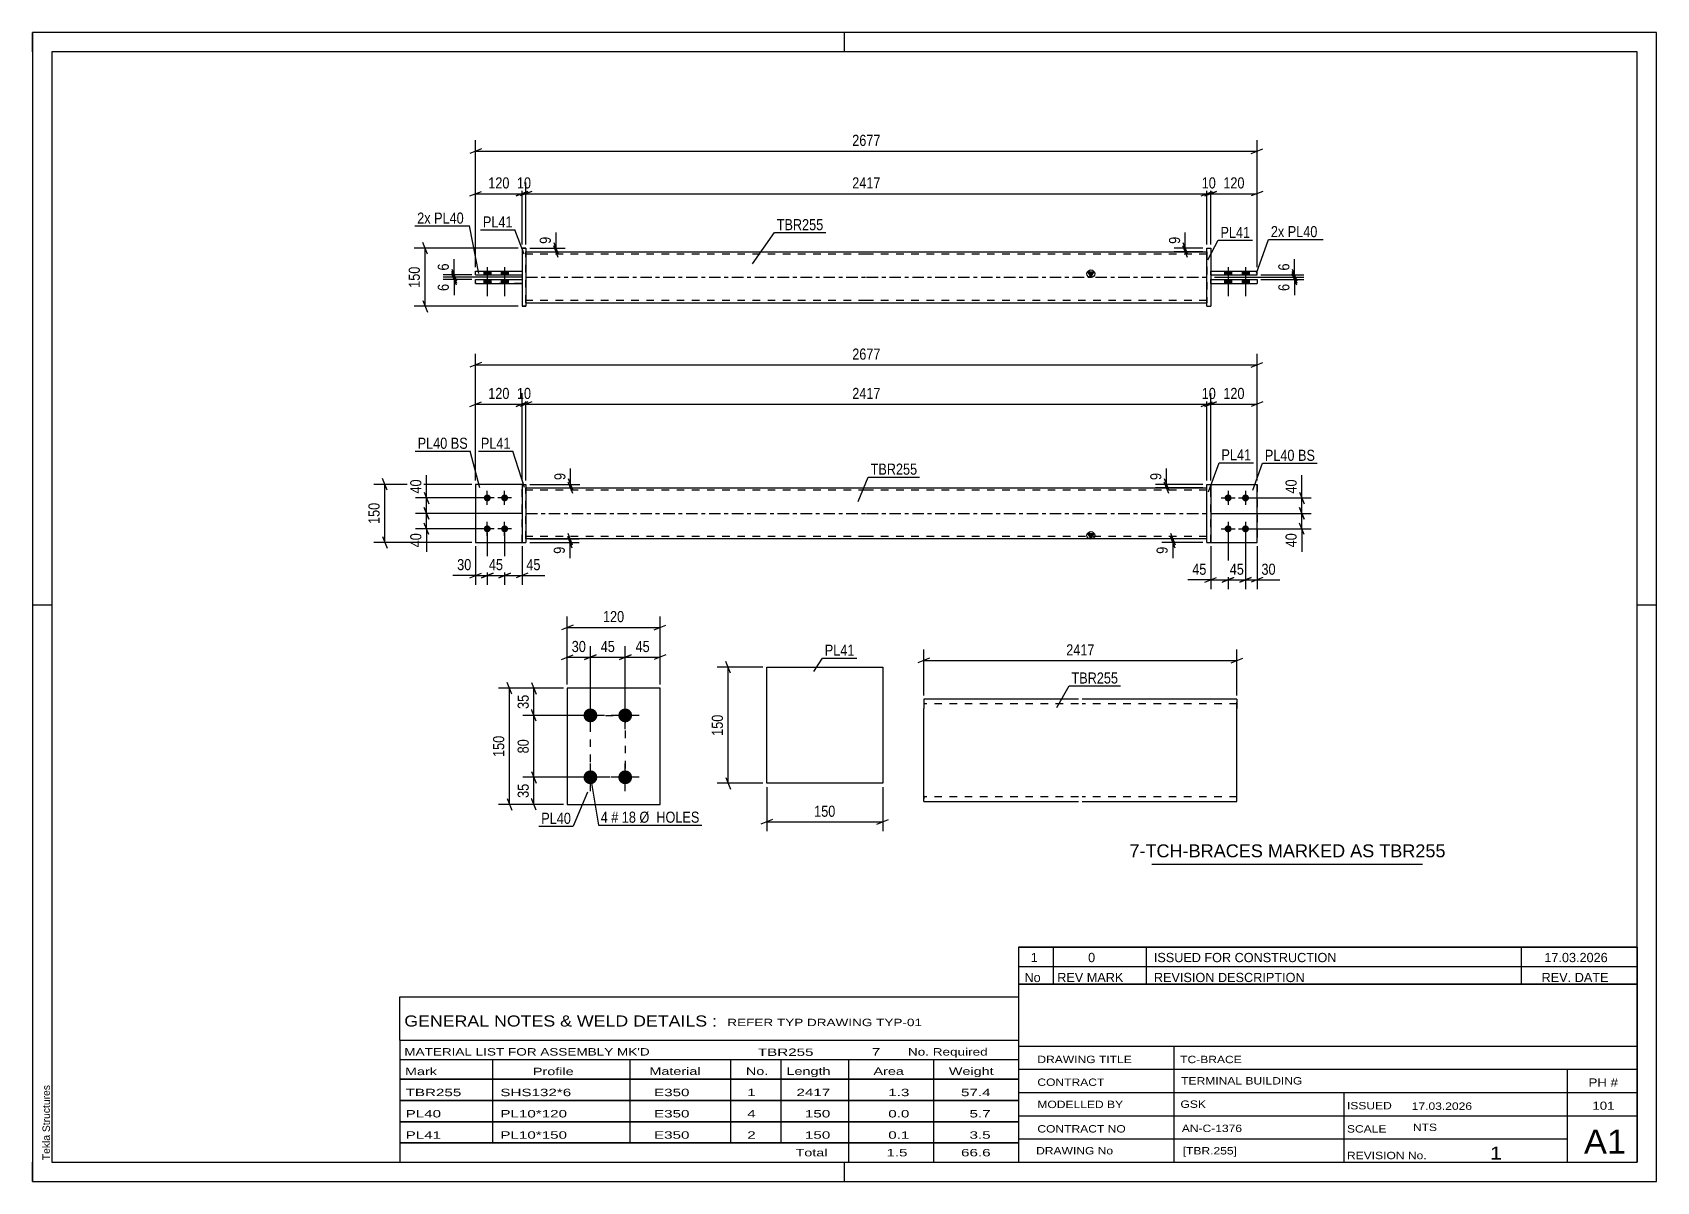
# Paper-space layout 'Layout1' of a CAD drawing. Header units: millimetres. Extents: x 0 to 420, y 0 to 297.
# The model-space entities are those that its viewports show. They can reach past a viewport. Long polylines and large blocks are cut down to what shows.
import ezdxf

# ---------------------------------------------------------------- set-up
doc = ezdxf.new("R2010")
doc.units = ezdxf.units.MM
doc.linetypes.add('DXK_LINE_DOT2', pattern=[3.9198, 1.9599, -1.9599])
doc.linetypes.add('DXK_LINE_DOT3', pattern=[5.9187, 2.979, -0.9799, 0.9799, -0.9799])
doc.layers.add('Viewport layer', color=7, linetype='Continuous', plot=False)
doc.styles.add('Arial', font='ARIAL.TTF', dxfattribs={"height": 0.2})
doc.styles.add('Arial Narrow', font='ARIALN.TTF', dxfattribs={"height": 0.2})

# ---------------------------------------------------------------- blocks, each defined once
blk = doc.blocks.new('Unknown-582683658-1127')
at = {"color": 5, "linetype": 'Continuous'}
for p, q in [((420, 297), (0, 297)), ((0, 297), (0, 0)), ((0, 292), (0, 297)), ((210, 292), (210, 297)), ((420, 0), (420, 297)), ((415, 292), (5, 292)), ((5, 292), (5, 5)), ((415, 5), (415, 292)), ((5, 149), (0, 149)), ((420, 149), (415, 149)), ((0, 0), (0, 5)), ((5, 5), (415, 5)), ((210, 0), (210, 5)), ((0, 0), (420, 0))]:
    blk.add_line(p, q, dxfattribs=at)
at = {"color": 174, "linetype": 'Continuous', "style": 'Arial'}
blk.add_text('Tekla Structures', height=1.9102, rotation=90, dxfattribs=at).set_placement((4.5, 5.5))
blk = doc.blocks.new('Part-582683658-1392 - 1364')
at = {"color": 7, "linetype": 'DXK_LINE_DOT2'}
for p, q in [((304.71, 180.2), (316.71, 180.2)), ((304.71, 165.2), (304.71, 180.2)), ((304.71, 180.2), (316.71, 180.2)), ((316.71, 180.2), (316.71, 180.2)), ((316.71, 180.2), (316.71, 165.2)), ((304.71, 165.2), (304.71, 165.2)), ((304.71, 165.2), (316.71, 165.2)), ((304.71, 165.2), (316.71, 165.2))]:
    blk.add_line(p, q, dxfattribs=at)
blk = doc.blocks.new('Part-582683658-1413 - 1364')
at = {"color": 2, "linetype": 'Continuous'}
for p, q in [((303.71, 180.2), (304.71, 180.2)), ((303.71, 165.2), (303.71, 180.2)), ((304.71, 180.2), (304.71, 165.2)), ((303.71, 165.2), (303.71, 165.2)), ((303.71, 165.2), (304.71, 165.2))]:
    blk.add_line(p, q, dxfattribs=at)
at = {"color": 7, "linetype": 'DXK_LINE_DOT2'}
for p, q in [((303.71, 180.2), (304.71, 180.2)), ((303.71, 165.2), (304.71, 165.2))]:
    blk.add_line(p, q, dxfattribs=at)
blk = doc.blocks.new('Part-582683658-1397 - 1364')
at = {"color": 2, "linetype": 'Continuous'}
for p, q in [((304.71, 180.2), (316.71, 180.2)), ((316.71, 180.2), (316.71, 180.2)), ((316.71, 165.2), (316.71, 180.2)), ((304.71, 165.2), (316.71, 165.2))]:
    blk.add_line(p, q, dxfattribs=at)
at = {"color": 7, "linetype": 'DXK_LINE_DOT2'}
for p, q in [((304.71, 180.2), (316.71, 180.2)), ((304.71, 165.2), (304.71, 180.2)), ((304.71, 165.2), (304.71, 165.2)), ((304.71, 165.2), (316.71, 165.2))]:
    blk.add_line(p, q, dxfattribs=at)
blk = doc.blocks.new('Bolt-582683658-1420 - 1364')
at = {"linetype": 'Continuous'}
for points in [[(309.21, 177.6), (309.4, 177.58), (309.57, 177.52), (309.74, 177.43), (309.88, 177.3), (309.99, 177.15), (310.06, 176.98), (310.1, 176.79), (310.1, 176.6), (310.06, 176.42), (309.99, 176.25), (309.88, 176.1), (309.74, 175.97), (309.57, 175.88), (309.4, 175.82), (309.21, 175.8), (309.02, 175.82), (308.84, 175.88), (308.68, 175.97), (308.54, 176.1), (308.43, 176.25), (308.35, 176.42), (308.31, 176.6), (308.31, 176.79), (308.35, 176.98), (308.43, 177.15), (308.54, 177.3), (308.68, 177.43), (308.84, 177.52), (309.02, 177.58)], [(313.71, 177.6), (313.9, 177.58), (314.07, 177.52), (314.24, 177.43), (314.38, 177.3), (314.49, 177.15), (314.56, 176.98), (314.6, 176.79), (314.6, 176.6), (314.56, 176.42), (314.49, 176.25), (314.38, 176.1), (314.24, 175.97), (314.07, 175.88), (313.9, 175.82), (313.71, 175.8), (313.52, 175.82), (313.34, 175.88), (313.18, 175.97), (313.04, 176.1), (312.93, 176.25), (312.85, 176.42), (312.81, 176.6), (312.81, 176.79), (312.85, 176.98), (312.93, 177.15), (313.04, 177.3), (313.18, 177.43), (313.34, 177.52), (313.52, 177.58)], [(309.21, 169.6), (309.4, 169.58), (309.57, 169.52), (309.74, 169.43), (309.88, 169.3), (309.99, 169.15), (310.06, 168.98), (310.1, 168.79), (310.1, 168.6), (310.06, 168.42), (309.99, 168.25), (309.88, 168.1), (309.74, 167.97), (309.57, 167.88), (309.4, 167.82), (309.21, 167.8), (309.02, 167.82), (308.84, 167.88), (308.68, 167.97), (308.54, 168.1), (308.43, 168.25), (308.35, 168.42), (308.31, 168.6), (308.31, 168.79), (308.35, 168.98), (308.43, 169.15), (308.54, 169.3), (308.68, 169.43), (308.84, 169.52), (309.02, 169.58)], [(313.71, 169.6), (313.9, 169.58), (314.07, 169.52), (314.24, 169.43), (314.38, 169.3), (314.49, 169.15), (314.56, 168.98), (314.6, 168.79), (314.6, 168.6), (314.56, 168.42), (314.49, 168.25), (314.38, 168.1), (314.24, 167.97), (314.07, 167.88), (313.9, 167.82), (313.71, 167.8), (313.52, 167.82), (313.34, 167.88), (313.18, 167.97), (313.04, 168.1), (312.93, 168.25), (312.85, 168.42), (312.81, 168.6), (312.81, 168.79), (312.85, 168.98), (312.93, 169.15), (313.04, 169.3), (313.18, 169.43), (313.34, 169.52), (313.52, 169.58)]]:
    blk.add_hatch(color=1, dxfattribs=at).paths.add_polyline_path(points)
at = {"color": 1, "linetype": 'Continuous'}
for p, q in [((307.41, 176.7), (311.01, 176.7)), ((309.21, 178.5), (309.21, 174.9)), ((311.91, 176.7), (315.51, 176.7)), ((313.71, 178.5), (313.71, 174.9)), ((307.41, 168.7), (311.01, 168.7)), ((309.21, 170.5), (309.21, 166.9)), ((311.91, 168.7), (315.51, 168.7)), ((313.71, 170.5), (313.71, 166.9))]:
    blk.add_line(p, q, dxfattribs=at)
blk = doc.blocks.new('Part-582683658-1412 - 1364')
at = {"linetype": 'Continuous'}
blk.add_hatch(color=2, dxfattribs=at).paths.add_polyline_path([(273.71, 166.1), (272.91, 167.5), (274.51, 167.5)])
at = {"color": 2, "linetype": 'Continuous'}
for p, q in [((127.61, 179.3), (215.61, 179.3)), ((215.71, 179.3), (303.71, 179.3)), ((215.61, 166.1), (127.61, 166.1)), ((303.71, 166.1), (215.71, 166.1)), ((273.71, 166.1), (272.91, 167.5)), ((272.91, 167.5), (274.51, 167.5)), ((274.51, 167.5), (273.71, 166.1))]:
    blk.add_line(p, q, dxfattribs=at)
at = {"color": 7, "linetype": 'DXK_LINE_DOT2'}
for p, q in [((127.61, 166.1), (127.61, 179.3)), ((215.61, 178.7), (127.61, 178.7)), ((303.71, 178.7), (215.71, 178.7)), ((303.71, 166.1), (303.71, 179.3)), ((215.61, 166.7), (127.61, 166.7)), ((303.71, 166.7), (215.71, 166.7))]:
    blk.add_line(p, q, dxfattribs=at)
at = {"color": 7, "linetype": 'DXK_LINE_DOT3'}
for p, q in [((127.61, 172.7), (215.61, 172.7)), ((215.71, 172.7), (303.71, 172.7))]:
    blk.add_line(p, q, dxfattribs=at)
at = {"color": 2, "linetype": 'Continuous'}
blk.add_circle((273.71, 167), 1, dxfattribs=at)
blk = doc.blocks.new('Bolt-582683658-1419 - 1364')
at = {"linetype": 'Continuous'}
for points in [[(117.61, 175.8, -1), (117.61, 177.6, -1)], [(122.11, 175.8, -1), (122.11, 177.6, -1)], [(117.61, 167.8, -1), (117.61, 169.6, -1)], [(122.11, 167.8, -1), (122.11, 169.6, -1)]]:
    blk.add_hatch(color=1, dxfattribs=at).paths.add_polyline_path(points)
at = {"color": 1, "linetype": 'Continuous'}
for p, q in [((119.41, 176.7), (115.81, 176.7)), ((117.61, 174.9), (117.61, 178.5)), ((123.91, 176.7), (120.31, 176.7)), ((122.11, 174.9), (122.11, 178.5)), ((119.41, 168.7), (115.81, 168.7)), ((117.61, 166.9), (117.61, 170.5)), ((123.91, 168.7), (120.31, 168.7)), ((122.11, 166.9), (122.11, 170.5))]:
    blk.add_line(p, q, dxfattribs=at)
blk = doc.blocks.new('Part-582683658-1435 - 1364')
at = {"color": 2, "linetype": 'Continuous'}
for p, q in [((126.61, 180.2), (127.61, 180.2)), ((126.61, 180.2), (126.61, 165.2)), ((127.61, 180.2), (127.61, 180.2)), ((127.61, 180.2), (127.61, 165.2)), ((126.61, 165.2), (127.61, 165.2))]:
    blk.add_line(p, q, dxfattribs=at)
at = {"color": 7, "linetype": 'DXK_LINE_DOT2'}
for p, q in [((126.61, 180.2), (127.61, 180.2)), ((126.61, 165.2), (127.61, 165.2))]:
    blk.add_line(p, q, dxfattribs=at)
blk = doc.blocks.new('Part-582683658-1440 - 1364')
at = {"color": 7, "linetype": 'DXK_LINE_DOT2'}
for p, q in [((126.61, 180.2), (114.61, 180.2)), ((114.61, 180.2), (114.61, 165.2)), ((126.61, 165.2), (126.61, 180.2)), ((114.61, 165.2), (126.61, 165.2))]:
    blk.add_line(p, q, dxfattribs=at)
blk = doc.blocks.new('Part-582683658-1445 - 1364')
at = {"color": 2, "linetype": 'Continuous'}
for p, q in [((126.61, 180.2), (114.61, 180.2)), ((114.61, 180.2), (114.61, 165.2)), ((114.61, 165.2), (126.61, 165.2))]:
    blk.add_line(p, q, dxfattribs=at)
at = {"color": 7, "linetype": 'DXK_LINE_DOT2'}
blk.add_line((126.61, 165.2), (126.61, 180.2), dxfattribs=at)
blk = doc.blocks.new('Part-582683658-1770 - 1760')
at = {"color": 2, "linetype": 'Continuous'}
for p, q in [((114.61, 234.34), (114.61, 235.34)), ((114.61, 235.34), (126.61, 235.34)), ((126.61, 235.34), (126.61, 234.34)), ((114.61, 234.34), (114.61, 234.34)), ((114.61, 234.34), (126.61, 234.34))]:
    blk.add_line(p, q, dxfattribs=at)
at = {"color": 7, "linetype": 'DXK_LINE_DOT2'}
for p, q in [((114.61, 235.34), (126.61, 235.34)), ((114.61, 235.34), (114.61, 235.34)), ((126.61, 235.34), (126.61, 235.34)), ((114.61, 234.34), (126.61, 234.34))]:
    blk.add_line(p, q, dxfattribs=at)
blk = doc.blocks.new('Bolt-582683658-1763 - 1760')
at = {"linetype": 'Continuous'}
for points in [[(116.71, 234.34), (118.51, 234.34), (118.51, 235.34), (116.71, 235.34)], [(116.71, 234.34), (118.51, 234.34), (118.51, 235.34), (116.71, 235.34)], [(121.21, 234.34), (123.01, 234.34), (123.01, 235.34), (121.21, 235.34)], [(121.21, 234.34), (123.01, 234.34), (123.01, 235.34), (121.21, 235.34)], [(116.71, 232.14), (118.51, 232.14), (118.51, 233.14), (116.71, 233.14)], [(116.71, 232.14), (118.51, 232.14), (118.51, 233.14), (116.71, 233.14)], [(121.21, 232.14), (123.01, 232.14), (123.01, 233.14), (121.21, 233.14)], [(121.21, 232.14), (123.01, 232.14), (123.01, 233.14), (121.21, 233.14)]]:
    blk.add_hatch(color=1, dxfattribs=at).paths.add_polyline_path(points)
at = {"color": 1, "linetype": 'Continuous'}
for p, q in [((116.71, 235.34), (116.71, 234.34)), ((116.71, 235.34), (116.71, 234.34)), ((117.61, 236.34), (117.61, 228.84)), ((117.61, 236.34), (117.61, 228.84)), ((118.51, 235.34), (118.51, 234.34)), ((118.51, 235.34), (118.51, 234.34)), ((121.21, 235.34), (121.21, 234.34)), ((121.21, 235.34), (121.21, 234.34)), ((122.11, 236.34), (122.11, 228.84)), ((122.11, 236.34), (122.11, 228.84)), ((123.01, 235.34), (123.01, 234.34)), ((123.01, 235.34), (123.01, 234.34)), ((116.71, 233.14), (116.71, 232.14)), ((116.71, 233.14), (116.71, 232.14)), ((118.51, 233.14), (118.51, 232.14)), ((118.51, 233.14), (118.51, 232.14)), ((121.21, 233.14), (121.21, 232.14)), ((121.21, 233.14), (121.21, 232.14)), ((123.01, 233.14), (123.01, 232.14)), ((123.01, 233.14), (123.01, 232.14))]:
    blk.add_line(p, q, dxfattribs=at)
blk = doc.blocks.new('Part-582683658-1795 - 1760')
at = {"color": 2, "linetype": 'Continuous'}
for p, q in [((304.71, 235.35), (316.71, 235.35)), ((304.71, 234.35), (304.71, 235.35)), ((316.71, 234.34), (316.71, 235.35)), ((304.71, 234.34), (304.71, 234.35)), ((304.71, 234.35), (316.71, 234.35))]:
    blk.add_line(p, q, dxfattribs=at)
at = {"color": 7, "linetype": 'DXK_LINE_DOT2'}
for p, q in [((304.71, 235.34), (316.71, 235.34)), ((304.71, 234.34), (316.71, 234.34))]:
    blk.add_line(p, q, dxfattribs=at)
blk = doc.blocks.new('Bolt-582683658-1764 - 1760')
at = {"linetype": 'Continuous'}
for points in [[(310.11, 235.35), (308.31, 235.35), (308.31, 234.35), (310.11, 234.35)], [(310.11, 235.34), (308.31, 235.34), (308.31, 234.34), (310.11, 234.34)], [(314.61, 235.35), (312.81, 235.35), (312.81, 234.35), (314.61, 234.35)], [(314.61, 235.34), (312.81, 235.34), (312.81, 234.34), (314.61, 234.34)], [(310.11, 233.15), (308.31, 233.15), (308.31, 232.15), (310.11, 232.15)], [(310.11, 233.14), (308.31, 233.14), (308.31, 232.14), (310.11, 232.14)], [(314.61, 233.15), (312.81, 233.15), (312.81, 232.15), (314.61, 232.15)], [(314.61, 233.14), (312.81, 233.14), (312.81, 232.14), (314.61, 232.14)]]:
    blk.add_hatch(color=1, dxfattribs=at).paths.add_polyline_path(points)
at = {"color": 1, "linetype": 'Continuous'}
for p, q in [((308.31, 235.35), (308.31, 234.35)), ((308.31, 235.34), (308.31, 234.34)), ((309.21, 236.35), (309.21, 228.85)), ((309.21, 236.34), (309.21, 228.84)), ((310.11, 235.35), (310.11, 234.35)), ((310.11, 235.34), (310.11, 234.34)), ((312.81, 235.35), (312.81, 234.35)), ((312.81, 235.34), (312.81, 234.34)), ((313.71, 236.35), (313.71, 228.85)), ((313.71, 236.34), (313.71, 228.84)), ((314.61, 235.35), (314.61, 234.35)), ((314.61, 235.34), (314.61, 234.34)), ((308.31, 233.15), (308.31, 232.15)), ((308.31, 233.14), (308.31, 232.14)), ((310.11, 233.15), (310.11, 232.15)), ((310.11, 233.14), (310.11, 232.14)), ((312.81, 233.15), (312.81, 232.15)), ((312.81, 233.14), (312.81, 232.14)), ((314.61, 233.15), (314.61, 232.15)), ((314.61, 233.14), (314.61, 232.14))]:
    blk.add_line(p, q, dxfattribs=at)
blk = doc.blocks.new('Part-582683658-1765 - 1760')
at = {"color": 2, "linetype": 'Continuous'}
for p, q in [((126.61, 241.24), (126.61, 226.24)), ((126.61, 241.24), (127.61, 241.24)), ((127.61, 241.24), (127.61, 241.24)), ((127.61, 241.24), (127.61, 226.24)), ((126.61, 226.24), (126.61, 226.24)), ((127.61, 226.24), (126.61, 226.24))]:
    blk.add_line(p, q, dxfattribs=at)
at = {"color": 7, "linetype": 'DXK_LINE_DOT2'}
for p, q in [((127.61, 241.24), (126.61, 241.24)), ((127.61, 241.24), (127.61, 241.24)), ((126.61, 226.24), (127.61, 226.24))]:
    blk.add_line(p, q, dxfattribs=at)
blk = doc.blocks.new('Part-582683658-1775 - 1760')
at = {"color": 2, "linetype": 'Continuous'}
for p, q in [((114.61, 232.14), (114.61, 233.14)), ((114.61, 233.14), (126.61, 233.14)), ((114.61, 232.14), (114.61, 232.14)), ((114.61, 232.14), (126.61, 232.14)), ((126.61, 233.14), (126.61, 232.14))]:
    blk.add_line(p, q, dxfattribs=at)
at = {"color": 7, "linetype": 'DXK_LINE_DOT2'}
for p, q in [((114.61, 233.14), (126.61, 233.14)), ((126.61, 232.14), (114.61, 232.14))]:
    blk.add_line(p, q, dxfattribs=at)
blk = doc.blocks.new('Part-582683658-1790 - 1760')
at = {"color": 2, "linetype": 'Continuous'}
for p, q in [((303.71, 241.24), (303.71, 241.25)), ((303.71, 226.25), (303.71, 241.25)), ((303.71, 241.25), (304.71, 241.25)), ((304.71, 241.24), (304.71, 241.25)), ((304.71, 241.25), (304.71, 226.25)), ((303.71, 226.25), (304.71, 226.25)), ((303.71, 226.24), (303.71, 226.25)), ((304.71, 226.24), (304.71, 226.25))]:
    blk.add_line(p, q, dxfattribs=at)
at = {"color": 7, "linetype": 'DXK_LINE_DOT2'}
for p, q in [((303.71, 241.24), (304.71, 241.24)), ((303.71, 226.24), (304.71, 226.24)), ((304.71, 226.25), (304.71, 226.24))]:
    blk.add_line(p, q, dxfattribs=at)
blk = doc.blocks.new('Part-582683658-1800 - 1760')
at = {"color": 2, "linetype": 'Continuous'}
for p, q in [((304.71, 233.15), (316.71, 233.15)), ((304.71, 232.15), (304.71, 233.15)), ((304.71, 232.14), (304.71, 232.15)), ((304.71, 232.15), (316.71, 232.15)), ((316.71, 233.15), (316.71, 232.14))]:
    blk.add_line(p, q, dxfattribs=at)
at = {"color": 7, "linetype": 'DXK_LINE_DOT2'}
for p, q in [((304.71, 233.14), (316.71, 233.14)), ((304.71, 232.14), (316.71, 232.14))]:
    blk.add_line(p, q, dxfattribs=at)
blk = doc.blocks.new('Part-582683658-1805 - 1760')
at = {"linetype": 'Continuous'}
blk.add_hatch(color=2, dxfattribs=at).paths.add_polyline_path([(273.71, 233.74), (272.91, 235.14), (274.51, 235.14)])
at = {"color": 2, "linetype": 'Continuous'}
for p, q in [((127.61, 240.34), (215.61, 240.34)), ((215.71, 240.34), (303.71, 240.34)), ((273.71, 233.74), (272.91, 235.14)), ((272.91, 235.14), (274.51, 235.14)), ((274.51, 235.14), (273.71, 233.74)), ((127.61, 227.14), (215.61, 227.14)), ((215.71, 227.14), (303.71, 227.14))]:
    blk.add_line(p, q, dxfattribs=at)
at = {"color": 7, "linetype": 'DXK_LINE_DOT2'}
for p, q in [((127.61, 227.14), (127.61, 240.34)), ((215.61, 239.74), (127.61, 239.74)), ((303.71, 239.74), (215.71, 239.74)), ((303.71, 240.34), (303.71, 227.14)), ((215.61, 227.74), (127.61, 227.74)), ((303.71, 227.74), (215.71, 227.74))]:
    blk.add_line(p, q, dxfattribs=at)
at = {"color": 7, "linetype": 'DXK_LINE_DOT3'}
for p, q in [((127.61, 233.74), (215.61, 233.74)), ((215.71, 233.74), (303.71, 233.74))]:
    blk.add_line(p, q, dxfattribs=at)
at = {"color": 2, "linetype": 'Continuous'}
blk.add_circle((273.71, 234.64), 1, dxfattribs=at)
blk = doc.blocks.new('Bolt-582683658-2111 - 2043')
at = {"linetype": 'Continuous'}
for points in [[(144.29, 118.68, -1), (144.29, 122.28, -1)], [(153.29, 118.68, -1), (153.29, 122.28, -1)], [(144.29, 102.68, -1), (144.29, 106.28, -1)], [(153.29, 102.68, -1), (153.29, 106.28, -1)]]:
    blk.add_hatch(color=1, dxfattribs=at).paths.add_polyline_path(points)
at = {"color": 1, "linetype": 'Continuous'}
for p, q in [((144.29, 116.88), (144.29, 124.08)), ((153.29, 116.88), (153.29, 124.08)), ((147.89, 120.48), (140.69, 120.48)), ((156.89, 120.48), (149.69, 120.48)), ((144.29, 100.88), (144.29, 108.08)), ((153.29, 100.88), (153.29, 108.08)), ((147.89, 104.48), (140.69, 104.48)), ((156.89, 104.48), (149.69, 104.48))]:
    blk.add_line(p, q, dxfattribs=at)
blk = doc.blocks.new('Part-582683658-2050 - 2043')
at = {"color": 2, "linetype": 'Continuous'}
for p, q in [((162.29, 127.48), (138.29, 127.48)), ((138.29, 127.48), (138.29, 97.48)), ((162.29, 97.48), (162.29, 127.48)), ((138.29, 97.48), (162.29, 97.48))]:
    blk.add_line(p, q, dxfattribs=at)
blk = doc.blocks.new('Part-582683658-2252 - 2246')
at = {"color": 2, "linetype": 'Continuous'}
for p, q in [((189.9, 102.93), (189.9, 132.93)), ((189.9, 132.93), (219.9, 132.93)), ((219.9, 132.93), (219.9, 102.93)), ((219.9, 102.93), (189.9, 102.93))]:
    blk.add_line(p, q, dxfattribs=at)
blk = doc.blocks.new('Part-582683658-2275 - 2269')
at = {"color": 2, "linetype": 'Continuous'}
for p, q in [((230.49, 124.64), (230.49, 122.24)), ((270.49, 124.64), (230.49, 124.64)), ((230.49, 99.72), (230.49, 122.24)), ((311.49, 124.64), (271.49, 124.64)), ((311.49, 124.64), (311.49, 124.46)), ((311.49, 124.46), (311.49, 122.24)), ((311.49, 98.24), (311.49, 122.24)), ((230.49, 98.42), (230.49, 99.72)), ((230.49, 98.24), (230.49, 98.42)), ((230.49, 98.24), (270.49, 98.24)), ((271.49, 98.24), (311.49, 98.24))]:
    blk.add_line(p, q, dxfattribs=at)
at = {"color": 7, "linetype": 'DXK_LINE_DOT2'}
for p, q in [((270.49, 123.44), (230.49, 123.44)), ((311.49, 123.44), (271.49, 123.44)), ((311.49, 122.24), (311.49, 123.94)), ((230.49, 99.72), (230.49, 98.94)), ((230.49, 99.44), (230.49, 99.53)), ((270.49, 99.44), (230.49, 99.44)), ((311.49, 99.44), (271.49, 99.44)), ((311.49, 99.44), (311.49, 99.53))]:
    blk.add_line(p, q, dxfattribs=at)
blk = doc.blocks.new('Rectangle-582683658-2231 - 2043')
at = {"color": 1, "linetype": 'DXK_LINE_DOT2'}
blk.add_lwpolyline([(144.29, 120.48), (153.29, 120.48), (153.29, 104.48), (144.29, 104.48), (144.29, 120.48)], close=True, dxfattribs=at)
blk = doc.blocks.new('StraightDimension-582683658-1588 - 1364')
at = {"color": 7, "linetype": 'Continuous'}
for p, q in [((138.57, 181.7), (139.77, 178.7)), ((139.77, 177.8), (138.57, 180.8)), ((128.61, 180.2), (141.57, 180.2)), ((128.61, 179.3), (141.57, 179.3)), ((139.17, 179.3), (139.17, 180.2))]:
    blk.add_line(p, q, dxfattribs=at)
at = {"color": 0}
blk.add_wipeout([(138.42, 183.75), (134.22, 183.75), (134.22, 180.72), (138.42, 180.72)], dxfattribs=at)
at = {"color": 7, "linetype": 'Continuous'}
blk.add_line((139.17, 180.2), (139.17, 184.28), dxfattribs=at)
blk.add_line((139.17, 180.2), (139.17, 184.28), dxfattribs=at)
at = {"color": 3, "style": 'Arial Narrow'}
blk.add_text('9', height=2.86, rotation=90.0002, dxfattribs=at).set_placement((137.82, 181.32))
blk = doc.blocks.new('StraightDimension-582683658-1484 - 1364')
at = {"color": 7, "linetype": 'Continuous'}
for p, q in [((304.71, 172.7), (330.67, 172.7)), ((327.67, 174.2), (328.87, 171.2)), ((328.27, 168.7), (328.27, 172.7)), ((314.71, 168.7), (330.67, 168.7)), ((328.87, 167.2), (327.67, 170.2))]:
    blk.add_line(p, q, dxfattribs=at)
at = {"color": 0}
blk.add_wipeout([(327.52, 168.17), (323.32, 168.17), (323.32, 163.32), (327.52, 163.32)], dxfattribs=at)
at = {"color": 7, "linetype": 'Continuous'}
blk.add_line((328.27, 168.7), (328.27, 162.79), dxfattribs=at)
blk.add_line((328.27, 168.7), (328.27, 162.79), dxfattribs=at)
at = {"color": 3, "style": 'Arial Narrow'}
blk.add_text('40', height=2.863, rotation=90.0002, dxfattribs=at).set_placement((326.92, 163.92))
blk = doc.blocks.new('StraightDimension-582683658-1574 - 1364')
at = {"color": 7, "linetype": 'Continuous'}
for p, q in [((126.61, 172.7), (99.06, 172.7)), ((101.31, 174.2), (102.51, 171.2)), ((101.91, 168.7), (101.91, 172.7)), ((116.61, 168.7), (99.06, 168.7)), ((102.51, 167.2), (101.31, 170.2))]:
    blk.add_line(p, q, dxfattribs=at)
at = {"color": 0}
blk.add_wipeout([(101.16, 168.17), (96.96, 168.17), (96.96, 163.32), (101.16, 163.32)], dxfattribs=at)
at = {"color": 7, "linetype": 'Continuous'}
blk.add_line((101.91, 168.7), (101.91, 162.79), dxfattribs=at)
blk.add_line((101.91, 168.7), (101.91, 162.79), dxfattribs=at)
at = {"color": 3, "style": 'Arial Narrow'}
blk.add_text('40', height=2.863, rotation=90.0002, dxfattribs=at).set_placement((100.56, 163.92))
blk = doc.blocks.new('StraightDimension-582683658-1687 - 1364')
at = {"color": 7, "linetype": 'Continuous'}
for p, q in [((127.61, 181.2), (127.61, 203.77)), ((303.71, 181.2), (303.71, 203.77)), ((129.11, 201.52), (126.11, 200.32)), ((127.61, 200.92), (303.71, 200.92)), ((302.21, 200.32), (305.21, 201.52))]:
    blk.add_line(p, q, dxfattribs=at)
at = {"color": 0}
blk.add_wipeout([(219.92, 201.67), (219.92, 205.87), (211.4, 205.87), (211.4, 201.67)], dxfattribs=at)
at = {"color": 3, "style": 'Arial Narrow'}
blk.add_text('2417', height=2.863, dxfattribs=at).set_placement((212, 202.27))
blk = doc.blocks.new('StraightDimension-582683658-1623 - 1364')
at = {"color": 7, "linetype": 'Continuous'}
for p, q in [((114.61, 164.2), (114.61, 154.27)), ((117.61, 167.7), (117.61, 154.27)), ((113.11, 156.07), (116.11, 157.27)), ((114.61, 156.67), (117.61, 156.67)), ((119.11, 157.27), (116.11, 156.07))]:
    blk.add_line(p, q, dxfattribs=at)
at = {"color": 0}
blk.add_wipeout([(114.08, 157.42), (114.08, 161.62), (109.23, 161.62), (109.23, 157.42)], dxfattribs=at)
at = {"color": 7, "linetype": 'Continuous'}
blk.add_line((114.61, 156.67), (108.7, 156.67), dxfattribs=at)
blk.add_line((114.61, 156.67), (108.7, 156.67), dxfattribs=at)
at = {"color": 3, "style": 'Arial Narrow'}
blk.add_text('30', height=2.863, dxfattribs=at).set_placement((109.83, 158.02))
blk = doc.blocks.new('StraightDimension-582683658-1670 - 1364')
at = {"color": 7, "linetype": 'Continuous'}
for p, q in [((303.71, 181.2), (303.71, 203.77)), ((304.71, 181.2), (304.71, 203.77)), ((302.21, 200.32), (305.21, 201.52)), ((306.21, 201.52), (303.21, 200.32)), ((303.71, 200.92), (304.71, 200.92))]:
    blk.add_line(p, q, dxfattribs=at)
at = {"color": 0}
blk.add_wipeout([(306.64, 201.67), (306.64, 205.87), (301.78, 205.87), (301.78, 201.67)], dxfattribs=at)
at = {"color": 3, "style": 'Arial Narrow'}
blk.add_text('10', height=2.863, dxfattribs=at).set_placement((302.38, 202.27))
blk = doc.blocks.new('StraightDimension-582683658-1606 - 1364')
at = {"color": 7, "linetype": 'Continuous'}
for p, q in [((122.11, 167.7), (122.11, 154.27)), ((126.61, 164.2), (126.61, 154.27)), ((120.61, 156.07), (123.61, 157.27)), ((122.11, 156.67), (126.61, 156.67)), ((128.11, 157.27), (125.11, 156.07))]:
    blk.add_line(p, q, dxfattribs=at)
at = {"color": 0}
blk.add_wipeout([(131.99, 157.42), (131.99, 161.62), (127.13, 161.62), (127.13, 157.42)], dxfattribs=at)
at = {"color": 7, "linetype": 'Continuous'}
blk.add_line((126.61, 156.67), (132.52, 156.67), dxfattribs=at)
blk.add_line((126.61, 156.67), (132.52, 156.67), dxfattribs=at)
at = {"color": 3, "style": 'Arial Narrow'}
blk.add_text('45', height=2.863, dxfattribs=at).set_placement((127.73, 158.02))
blk = doc.blocks.new('StraightDimension-582683658-1454 - 1364')
at = {"color": 7, "linetype": 'Continuous'}
for p, q in [((292.68, 181.7), (293.88, 178.7)), ((293.88, 177.8), (292.68, 180.8)), ((302.71, 180.2), (290.43, 180.2)), ((302.71, 179.3), (290.43, 179.3)), ((293.28, 179.3), (293.28, 180.2))]:
    blk.add_line(p, q, dxfattribs=at)
at = {"color": 0}
blk.add_wipeout([(292.53, 183.75), (288.33, 183.75), (288.33, 180.72), (292.53, 180.72)], dxfattribs=at)
at = {"color": 7, "linetype": 'Continuous'}
blk.add_line((293.28, 180.2), (293.28, 184.28), dxfattribs=at)
blk.add_line((293.28, 180.2), (293.28, 184.28), dxfattribs=at)
at = {"color": 3, "style": 'Arial Narrow'}
blk.add_text('9', height=2.86, rotation=90.0002, dxfattribs=at).set_placement((291.93, 181.32))
blk = doc.blocks.new('StraightDimension-582683658-1465 - 1364')
at = {"color": 7, "linetype": 'Continuous'}
for p, q in [((314.71, 176.7), (330.67, 176.7)), ((327.67, 178.2), (328.87, 175.2)), ((328.27, 172.7), (328.27, 176.7)), ((304.71, 172.7), (330.67, 172.7)), ((328.87, 171.2), (327.67, 174.2))]:
    blk.add_line(p, q, dxfattribs=at)
at = {"color": 0}
blk.add_wipeout([(327.52, 182.08), (323.32, 182.08), (323.32, 177.22), (327.52, 177.22)], dxfattribs=at)
at = {"color": 7, "linetype": 'Continuous'}
blk.add_line((328.27, 176.7), (328.27, 182.6), dxfattribs=at)
blk.add_line((328.27, 176.7), (328.27, 182.6), dxfattribs=at)
at = {"color": 3, "style": 'Arial Narrow'}
blk.add_text('40', height=2.863, rotation=90.0002, dxfattribs=at).set_placement((326.92, 177.82))
blk = doc.blocks.new('StraightDimension-582683658-1498 - 1364')
at = {"color": 7, "linetype": 'Continuous'}
for p, q in [((91.71, 178.7), (90.51, 181.7)), ((113.61, 180.2), (88.26, 180.2)), ((91.11, 165.2), (91.11, 180.2)), ((113.61, 165.2), (88.26, 165.2)), ((90.51, 166.7), (91.71, 163.7))]:
    blk.add_line(p, q, dxfattribs=at)
at = {"color": 0}
blk.add_wipeout([(90.36, 176.04), (86.16, 176.04), (86.16, 169.36), (90.36, 169.36)], dxfattribs=at)
at = {"color": 3, "style": 'Arial Narrow'}
blk.add_text('150', height=2.863, rotation=90.0002, dxfattribs=at).set_placement((89.76, 169.96))
blk = doc.blocks.new('StraightDimension-582683658-1512 - 1364')
at = {"color": 7, "linetype": 'Continuous'}
for p, q in [((304.71, 164.2), (304.71, 153.09)), ((309.21, 167.7), (309.21, 153.09)), ((303.21, 154.89), (306.21, 156.09)), ((304.71, 155.49), (309.21, 155.49)), ((310.71, 156.09), (307.71, 154.89))]:
    blk.add_line(p, q, dxfattribs=at)
at = {"color": 0}
blk.add_wipeout([(304.18, 156.24), (304.18, 160.44), (299.33, 160.44), (299.33, 156.24)], dxfattribs=at)
at = {"color": 7, "linetype": 'Continuous'}
blk.add_line((304.71, 155.49), (298.8, 155.49), dxfattribs=at)
blk.add_line((304.71, 155.49), (298.8, 155.49), dxfattribs=at)
at = {"color": 3, "style": 'Arial Narrow'}
blk.add_text('45', height=2.863, dxfattribs=at).set_placement((299.93, 156.84))
blk = doc.blocks.new('StraightDimension-582683658-1528 - 1364')
at = {"color": 7, "linetype": 'Continuous'}
for p, q in [((309.21, 167.7), (309.21, 153.09)), ((313.71, 167.7), (313.71, 153.09)), ((307.71, 154.89), (310.71, 156.09)), ((309.21, 155.49), (313.71, 155.49)), ((315.21, 156.09), (312.21, 154.89))]:
    blk.add_line(p, q, dxfattribs=at)
at = {"color": 0}
blk.add_wipeout([(313.89, 156.24), (313.89, 160.44), (309.03, 160.44), (309.03, 156.24)], dxfattribs=at)
at = {"color": 3, "style": 'Arial Narrow'}
blk.add_text('45', height=2.863, dxfattribs=at).set_placement((309.63, 156.84))
blk = doc.blocks.new('StraightDimension-582683658-1538 - 1364')
at = {"color": 7, "linetype": 'Continuous'}
for p, q in [((313.71, 167.7), (313.71, 153.09)), ((316.71, 164.2), (316.71, 153.09)), ((312.21, 154.89), (315.21, 156.09)), ((313.71, 155.49), (316.71, 155.49)), ((318.21, 156.09), (315.21, 154.89))]:
    blk.add_line(p, q, dxfattribs=at)
at = {"color": 0}
blk.add_wipeout([(322.09, 156.24), (322.09, 160.44), (317.23, 160.44), (317.23, 156.24)], dxfattribs=at)
at = {"color": 7, "linetype": 'Continuous'}
blk.add_line((316.71, 155.49), (322.62, 155.49), dxfattribs=at)
blk.add_line((316.71, 155.49), (322.62, 155.49), dxfattribs=at)
at = {"color": 3, "style": 'Arial Narrow'}
blk.add_text('30', height=2.863, dxfattribs=at).set_placement((317.83, 156.84))
blk = doc.blocks.new('StraightDimension-582683658-1616 - 1364')
at = {"color": 7, "linetype": 'Continuous'}
for p, q in [((117.61, 167.7), (117.61, 154.27)), ((122.11, 167.7), (122.11, 154.27)), ((116.11, 156.07), (119.11, 157.27)), ((117.61, 156.67), (122.11, 156.67)), ((123.61, 157.27), (120.61, 156.07))]:
    blk.add_line(p, q, dxfattribs=at)
at = {"color": 0}
blk.add_wipeout([(122.29, 157.42), (122.29, 161.62), (117.43, 161.62), (117.43, 157.42)], dxfattribs=at)
at = {"color": 3, "style": 'Arial Narrow'}
blk.add_text('45', height=2.863, dxfattribs=at).set_placement((118.03, 158.02))
blk = doc.blocks.new('StraightDimension-582683658-1552 - 1364')
at = {"color": 7, "linetype": 'Continuous'}
for p, q in [((302.71, 166.1), (292.06, 166.1)), ((302.71, 165.2), (292.06, 165.2)), ((294.31, 167.6), (295.51, 164.6)), ((295.51, 163.7), (294.31, 166.7)), ((294.91, 165.2), (294.91, 166.1))]:
    blk.add_line(p, q, dxfattribs=at)
at = {"color": 0}
blk.add_wipeout([(294.16, 164.67), (289.96, 164.67), (289.96, 161.65), (294.16, 161.65)], dxfattribs=at)
at = {"color": 7, "linetype": 'Continuous'}
blk.add_line((294.91, 165.2), (294.91, 161.12), dxfattribs=at)
blk.add_line((294.91, 165.2), (294.91, 161.12), dxfattribs=at)
at = {"color": 3, "style": 'Arial Narrow'}
blk.add_text('9', height=2.86, rotation=90.0002, dxfattribs=at).set_placement((293.56, 162.25))
blk = doc.blocks.new('StraightDimension-582683658-1561 - 1364')
at = {"color": 7, "linetype": 'Continuous'}
for p, q in [((116.61, 176.7), (99.06, 176.7)), ((101.31, 178.2), (102.51, 175.2)), ((101.91, 172.7), (101.91, 176.7)), ((126.61, 172.7), (99.06, 172.7)), ((102.51, 171.2), (101.31, 174.2))]:
    blk.add_line(p, q, dxfattribs=at)
at = {"color": 0}
blk.add_wipeout([(101.16, 182.08), (96.96, 182.08), (96.96, 177.22), (101.16, 177.22)], dxfattribs=at)
at = {"color": 7, "linetype": 'Continuous'}
blk.add_line((101.91, 176.7), (101.91, 182.6), dxfattribs=at)
blk.add_line((101.91, 176.7), (101.91, 182.6), dxfattribs=at)
at = {"color": 3, "style": 'Arial Narrow'}
blk.add_text('40', height=2.863, rotation=90.0002, dxfattribs=at).set_placement((100.56, 177.82))
blk = doc.blocks.new('StraightDimension-582683658-1597 - 1364')
at = {"color": 7, "linetype": 'Continuous'}
for p, q in [((128.61, 166.1), (141.41, 166.1)), ((128.61, 165.2), (141.41, 165.2)), ((138.41, 167.6), (139.61, 164.6)), ((139.61, 163.7), (138.41, 166.7)), ((139.01, 165.2), (139.01, 166.1))]:
    blk.add_line(p, q, dxfattribs=at)
at = {"color": 0}
blk.add_wipeout([(138.26, 164.67), (134.06, 164.67), (134.06, 161.65), (138.26, 161.65)], dxfattribs=at)
at = {"color": 7, "linetype": 'Continuous'}
blk.add_line((139.01, 165.2), (139.01, 161.12), dxfattribs=at)
blk.add_line((139.01, 165.2), (139.01, 161.12), dxfattribs=at)
at = {"color": 3, "style": 'Arial Narrow'}
blk.add_text('9', height=2.86, rotation=90.0002, dxfattribs=at).set_placement((137.66, 162.25))
blk = doc.blocks.new('StraightDimension-582683658-1634 - 1364')
at = {"color": 7, "linetype": 'Continuous'}
for p, q in [((116.11, 211.69), (113.11, 210.49)), ((114.61, 181.2), (114.61, 213.94)), ((114.61, 211.09), (316.71, 211.09)), ((315.21, 210.49), (318.21, 211.69)), ((316.71, 181.2), (316.71, 213.94))]:
    blk.add_line(p, q, dxfattribs=at)
at = {"color": 0}
blk.add_wipeout([(219.92, 211.84), (219.92, 216.04), (211.4, 216.04), (211.4, 211.84)], dxfattribs=at)
at = {"color": 3, "style": 'Arial Narrow'}
blk.add_text('2677', height=2.863, dxfattribs=at).set_placement((212, 212.44))
blk = doc.blocks.new('StraightDimension-582683658-1648 - 1364')
at = {"color": 7, "linetype": 'Continuous'}
for p, q in [((304.71, 181.2), (304.71, 203.77)), ((316.71, 181.2), (316.71, 203.77)), ((303.21, 200.32), (306.21, 201.52)), ((304.71, 200.92), (316.71, 200.92)), ((318.21, 201.52), (315.21, 200.32))]:
    blk.add_line(p, q, dxfattribs=at)
at = {"color": 0}
blk.add_wipeout([(314.05, 201.67), (314.05, 205.87), (307.37, 205.87), (307.37, 201.67)], dxfattribs=at)
at = {"color": 3, "style": 'Arial Narrow'}
blk.add_text('120', height=2.863, dxfattribs=at).set_placement((307.97, 202.27))
blk = doc.blocks.new('StraightDimension-582683658-1696 - 1364')
at = {"color": 7, "linetype": 'Continuous'}
for p, q in [((126.61, 181.2), (126.61, 203.77)), ((127.61, 181.2), (127.61, 203.77)), ((125.11, 200.32), (128.11, 201.52)), ((129.11, 201.52), (126.11, 200.32)), ((126.61, 200.92), (127.61, 200.92))]:
    blk.add_line(p, q, dxfattribs=at)
at = {"color": 0}
blk.add_wipeout([(129.54, 201.67), (129.54, 205.87), (124.68, 205.87), (124.68, 201.67)], dxfattribs=at)
at = {"color": 3, "style": 'Arial Narrow'}
blk.add_text('10', height=2.863, dxfattribs=at).set_placement((125.28, 202.27))
blk = doc.blocks.new('StraightDimension-582683658-1710 - 1364')
at = {"color": 7, "linetype": 'Continuous'}
for p, q in [((114.61, 181.2), (114.61, 203.77)), ((126.61, 181.2), (126.61, 203.77)), ((113.11, 200.32), (116.11, 201.52)), ((114.61, 200.92), (126.61, 200.92)), ((128.11, 201.52), (125.11, 200.32))]:
    blk.add_line(p, q, dxfattribs=at)
at = {"color": 0}
blk.add_wipeout([(123.95, 201.67), (123.95, 205.87), (117.27, 205.87), (117.27, 201.67)], dxfattribs=at)
at = {"color": 3, "style": 'Arial Narrow'}
blk.add_text('120', height=2.863, dxfattribs=at).set_placement((117.87, 202.27))
blk = doc.blocks.new('StraightDimension-582683658-1892 - 1760')
at = {"color": 7, "linetype": 'Continuous'}
for p, q in [((108.42, 235.85), (109.62, 232.85)), ((109.62, 232.24), (108.42, 235.24)), ((113.61, 234.35), (106.17, 234.35)), ((126.61, 233.74), (106.17, 233.74)), ((109.02, 233.74), (109.02, 234.35))]:
    blk.add_line(p, q, dxfattribs=at)
at = {"color": 0}
blk.add_wipeout([(108.27, 237.9), (104.07, 237.9), (104.07, 234.87), (108.27, 234.87)], dxfattribs=at)
at = {"color": 7, "linetype": 'Continuous'}
blk.add_line((109.02, 234.35), (109.02, 238.42), dxfattribs=at)
blk.add_line((109.02, 234.35), (109.02, 238.42), dxfattribs=at)
at = {"color": 3, "style": 'Arial Narrow'}
blk.add_text('6', height=2.86, rotation=90.0002, dxfattribs=at).set_placement((107.67, 235.47))
blk = doc.blocks.new('StraightDimension-582683658-1859 - 1760')
at = {"color": 7, "linetype": 'Continuous'}
for p, q in [((304.71, 242.24), (304.71, 258.19)), ((316.71, 236.35), (316.71, 258.19)), ((303.21, 254.74), (306.21, 255.94)), ((304.71, 255.34), (316.71, 255.34)), ((318.21, 255.94), (315.21, 254.74))]:
    blk.add_line(p, q, dxfattribs=at)
at = {"color": 0}
blk.add_wipeout([(314.05, 256.09), (314.05, 260.29), (307.37, 260.29), (307.37, 256.09)], dxfattribs=at)
at = {"color": 3, "style": 'Arial Narrow'}
blk.add_text('120', height=2.863, dxfattribs=at).set_placement((307.97, 256.69))
blk = doc.blocks.new('StraightDimension-582683658-1925 - 1760')
at = {"color": 7, "linetype": 'Continuous'}
for p, q in [((325.8, 235.24), (327, 232.24)), ((305.71, 233.74), (328.8, 233.74)), ((317.71, 233.15), (328.8, 233.15)), ((327, 231.65), (325.8, 234.65)), ((326.4, 233.15), (326.4, 233.74))]:
    blk.add_line(p, q, dxfattribs=at)
at = {"color": 0}
blk.add_wipeout([(325.65, 232.62), (321.45, 232.62), (321.45, 229.59), (325.65, 229.59)], dxfattribs=at)
at = {"color": 7, "linetype": 'Continuous'}
blk.add_line((326.4, 233.15), (326.4, 229.07), dxfattribs=at)
blk.add_line((326.4, 233.15), (326.4, 229.07), dxfattribs=at)
at = {"color": 3, "style": 'Arial Narrow'}
blk.add_text('6', height=2.86, rotation=90.0002, dxfattribs=at).set_placement((325.05, 230.19))
blk = doc.blocks.new('StraightDimension-582683658-1829 - 1760')
at = {"color": 7, "linetype": 'Continuous'}
for p, q in [((114.61, 236.35), (114.61, 258.19)), ((126.61, 242.24), (126.61, 258.19)), ((113.11, 254.74), (116.11, 255.94)), ((114.61, 255.34), (126.61, 255.34)), ((128.11, 255.94), (125.11, 254.74))]:
    blk.add_line(p, q, dxfattribs=at)
at = {"color": 0}
blk.add_wipeout([(123.95, 256.09), (123.95, 260.29), (117.27, 260.29), (117.27, 256.09)], dxfattribs=at)
at = {"color": 3, "style": 'Arial Narrow'}
blk.add_text('120', height=2.863, dxfattribs=at).set_placement((117.87, 256.69))
blk = doc.blocks.new('StraightDimension-582683658-1808 - 1760')
at = {"color": 7, "linetype": 'Continuous'}
for p, q in [((114.61, 236.35), (114.61, 269.19)), ((316.71, 236.35), (316.71, 269.19)), ((116.11, 266.94), (113.11, 265.74)), ((114.61, 266.34), (316.71, 266.34)), ((315.21, 265.74), (318.21, 266.94))]:
    blk.add_line(p, q, dxfattribs=at)
at = {"color": 0}
blk.add_wipeout([(219.92, 267.09), (219.92, 271.29), (211.4, 271.29), (211.4, 267.09)], dxfattribs=at)
at = {"color": 3, "style": 'Arial Narrow'}
blk.add_text('2677', height=2.863, dxfattribs=at).set_placement((212, 267.69))
blk = doc.blocks.new('StraightDimension-582683658-1819 - 1760')
at = {"color": 7, "linetype": 'Continuous'}
for p, q in [((126.61, 242.24), (126.61, 258.19)), ((127.61, 242.24), (127.61, 258.19)), ((125.11, 254.74), (128.11, 255.94)), ((129.11, 255.94), (126.11, 254.74)), ((126.61, 255.34), (127.61, 255.34))]:
    blk.add_line(p, q, dxfattribs=at)
at = {"color": 0}
blk.add_wipeout([(129.54, 256.09), (129.54, 260.29), (124.68, 260.29), (124.68, 256.09)], dxfattribs=at)
at = {"color": 3, "style": 'Arial Narrow'}
blk.add_text('10', height=2.863, dxfattribs=at).set_placement((125.28, 256.69))
blk = doc.blocks.new('StraightDimension-582683658-1839 - 1760')
at = {"color": 7, "linetype": 'Continuous'}
for p, q in [((127.61, 242.24), (127.61, 258.19)), ((303.71, 242.24), (303.71, 258.19)), ((129.11, 255.94), (126.11, 254.74)), ((127.61, 255.34), (303.71, 255.34)), ((302.21, 254.74), (305.21, 255.94))]:
    blk.add_line(p, q, dxfattribs=at)
at = {"color": 0}
blk.add_wipeout([(219.92, 256.09), (219.92, 260.29), (211.4, 260.29), (211.4, 256.09)], dxfattribs=at)
at = {"color": 3, "style": 'Arial Narrow'}
blk.add_text('2417', height=2.863, dxfattribs=at).set_placement((212, 256.69))
blk = doc.blocks.new('StraightDimension-582683658-1849 - 1760')
at = {"color": 7, "linetype": 'Continuous'}
for p, q in [((303.71, 242.24), (303.71, 258.19)), ((304.71, 242.24), (304.71, 258.19)), ((302.21, 254.74), (305.21, 255.94)), ((306.21, 255.94), (303.21, 254.74)), ((303.71, 255.34), (304.71, 255.34))]:
    blk.add_line(p, q, dxfattribs=at)
at = {"color": 0}
blk.add_wipeout([(306.64, 256.09), (306.64, 260.29), (301.78, 260.29), (301.78, 256.09)], dxfattribs=at)
at = {"color": 3, "style": 'Arial Narrow'}
blk.add_text('10', height=2.863, dxfattribs=at).set_placement((302.38, 256.69))
blk = doc.blocks.new('StraightDimension-582683658-1934 - 1760')
at = {"color": 7, "linetype": 'Continuous'}
for p, q in [((325.8, 235.85), (327, 232.85)), ((327, 232.24), (325.8, 235.24)), ((305.71, 233.74), (328.8, 233.74)), ((317.71, 234.35), (328.8, 234.35)), ((326.4, 233.74), (326.4, 234.35))]:
    blk.add_line(p, q, dxfattribs=at)
at = {"color": 0}
blk.add_wipeout([(325.65, 237.9), (321.45, 237.9), (321.45, 234.87), (325.65, 234.87)], dxfattribs=at)
at = {"color": 7, "linetype": 'Continuous'}
blk.add_line((326.4, 234.35), (326.4, 238.42), dxfattribs=at)
blk.add_line((326.4, 234.35), (326.4, 238.42), dxfattribs=at)
at = {"color": 3, "style": 'Arial Narrow'}
blk.add_text('6', height=2.86, rotation=90.0002, dxfattribs=at).set_placement((325.05, 235.47))
blk = doc.blocks.new('StraightDimension-582683658-1870 - 1760')
at = {"color": 7, "linetype": 'Continuous'}
for p, q in [((125.61, 241.24), (98.67, 241.24)), ((102.12, 239.74), (100.92, 242.74)), ((101.52, 226.24), (101.52, 241.24)), ((100.92, 227.74), (102.12, 224.74)), ((125.61, 226.24), (98.67, 226.24))]:
    blk.add_line(p, q, dxfattribs=at)
at = {"color": 0}
blk.add_wipeout([(100.77, 237.09), (96.57, 237.09), (96.57, 230.4), (100.77, 230.4)], dxfattribs=at)
at = {"color": 3, "style": 'Arial Narrow'}
blk.add_text('150', height=2.863, rotation=90.0002, dxfattribs=at).set_placement((100.17, 231))
blk = doc.blocks.new('StraightDimension-582683658-1881 - 1760')
at = {"color": 7, "linetype": 'Continuous'}
for p, q in [((128.61, 241.24), (137.79, 241.24)), ((128.61, 240.34), (137.79, 240.34)), ((134.79, 242.74), (135.99, 239.74)), ((135.99, 238.84), (134.79, 241.84)), ((135.39, 240.34), (135.39, 241.24))]:
    blk.add_line(p, q, dxfattribs=at)
at = {"color": 0}
blk.add_wipeout([(134.64, 244.8), (130.44, 244.8), (130.44, 241.77), (134.64, 241.77)], dxfattribs=at)
at = {"color": 7, "linetype": 'Continuous'}
blk.add_line((135.39, 241.24), (135.39, 245.32), dxfattribs=at)
blk.add_line((135.39, 241.24), (135.39, 245.32), dxfattribs=at)
at = {"color": 3, "style": 'Arial Narrow'}
blk.add_text('9', height=2.86, rotation=90.0002, dxfattribs=at).set_placement((134.04, 242.37))
blk = doc.blocks.new('StraightDimension-582683658-1908 - 1760')
at = {"color": 7, "linetype": 'Continuous'}
for p, q in [((108.42, 235.24), (109.62, 232.24)), ((126.61, 233.74), (106.17, 233.74)), ((113.61, 233.15), (106.17, 233.15)), ((109.62, 231.65), (108.42, 234.65)), ((109.02, 233.15), (109.02, 233.74))]:
    blk.add_line(p, q, dxfattribs=at)
at = {"color": 0}
blk.add_wipeout([(108.27, 232.62), (104.07, 232.62), (104.07, 229.59), (108.27, 229.59)], dxfattribs=at)
at = {"color": 7, "linetype": 'Continuous'}
blk.add_line((109.02, 233.15), (109.02, 229.07), dxfattribs=at)
blk.add_line((109.02, 233.15), (109.02, 229.07), dxfattribs=at)
at = {"color": 3, "style": 'Arial Narrow'}
blk.add_text('6', height=2.86, rotation=90.0002, dxfattribs=at).set_placement((107.67, 230.19))
blk = doc.blocks.new('StraightDimension-582683658-1944 - 1760')
at = {"color": 7, "linetype": 'Continuous'}
for p, q in [((302.71, 241.24), (295.28, 241.24)), ((302.71, 240.34), (295.28, 240.34)), ((297.53, 242.74), (298.73, 239.74)), ((298.73, 238.84), (297.53, 241.84)), ((298.13, 240.34), (298.13, 241.24))]:
    blk.add_line(p, q, dxfattribs=at)
at = {"color": 0}
blk.add_wipeout([(297.38, 244.8), (293.18, 244.8), (293.18, 241.77), (297.38, 241.77)], dxfattribs=at)
at = {"color": 7, "linetype": 'Continuous'}
blk.add_line((298.13, 241.24), (298.13, 245.32), dxfattribs=at)
blk.add_line((298.13, 241.24), (298.13, 245.32), dxfattribs=at)
at = {"color": 3, "style": 'Arial Narrow'}
blk.add_text('9', height=2.86, rotation=90.0002, dxfattribs=at).set_placement((296.78, 242.37))
blk = doc.blocks.new('StraightDimension-582683658-2178 - 2043')
at = {"color": 7, "linetype": 'Continuous'}
for p, q in [((151.79, 134.91), (154.79, 136.11)), ((153.29, 121.48), (153.29, 138.36)), ((153.29, 135.51), (162.29, 135.51)), ((163.79, 136.11), (160.79, 134.91)), ((162.29, 128.48), (162.29, 138.36))]:
    blk.add_line(p, q, dxfattribs=at)
at = {"color": 0}
blk.add_wipeout([(160.21, 136.26), (160.21, 140.46), (155.36, 140.46), (155.36, 136.26)], dxfattribs=at)
at = {"color": 3, "style": 'Arial Narrow'}
blk.add_text('45', height=2.863, dxfattribs=at).set_placement((155.96, 136.86))
blk = doc.blocks.new('StraightDimension-582683658-2131 - 2043')
at = {"color": 7, "linetype": 'Continuous'}
for p, q in [((130.28, 118.98), (129.08, 121.98)), ((143.29, 120.48), (126.83, 120.48)), ((129.68, 104.48), (129.68, 120.48)), ((129.08, 105.98), (130.28, 102.98)), ((143.29, 104.48), (126.83, 104.48))]:
    blk.add_line(p, q, dxfattribs=at)
at = {"color": 0}
blk.add_wipeout([(128.93, 114.91), (124.73, 114.91), (124.73, 110.06), (128.93, 110.06)], dxfattribs=at)
at = {"color": 3, "style": 'Arial Narrow'}
blk.add_text('80', height=2.863, rotation=90.0002, dxfattribs=at).set_placement((128.33, 110.66))
blk = doc.blocks.new('StraightDimension-582683658-2115 - 2043')
at = {"color": 7, "linetype": 'Continuous'}
for p, q in [((137.29, 127.48), (126.83, 127.48)), ((129.08, 128.98), (130.28, 125.98)), ((129.68, 120.48), (129.68, 127.48)), ((130.28, 118.98), (129.08, 121.98)), ((143.29, 120.48), (126.83, 120.48))]:
    blk.add_line(p, q, dxfattribs=at)
at = {"color": 0}
blk.add_wipeout([(128.93, 126.41), (124.73, 126.41), (124.73, 121.56), (128.93, 121.56)], dxfattribs=at)
at = {"color": 3, "style": 'Arial Narrow'}
blk.add_text('35', height=2.863, rotation=90.0002, dxfattribs=at).set_placement((128.33, 122.16))
blk = doc.blocks.new('StraightDimension-582683658-2144 - 2043')
at = {"color": 7, "linetype": 'Continuous'}
for p, q in [((129.08, 105.98), (130.28, 102.98)), ((143.29, 104.48), (126.83, 104.48)), ((129.68, 97.48), (129.68, 104.48)), ((137.29, 97.48), (126.83, 97.48)), ((130.28, 95.98), (129.08, 98.98))]:
    blk.add_line(p, q, dxfattribs=at)
at = {"color": 0}
blk.add_wipeout([(128.93, 103.41), (124.73, 103.41), (124.73, 98.56), (128.93, 98.56)], dxfattribs=at)
at = {"color": 3, "style": 'Arial Narrow'}
blk.add_text('35', height=2.863, rotation=90.0002, dxfattribs=at).set_placement((128.33, 99.16))
blk = doc.blocks.new('StraightDimension-582683658-2161 - 2043')
at = {"color": 7, "linetype": 'Continuous'}
for p, q in [((137.29, 127.48), (120.49, 127.48)), ((123.94, 125.98), (122.74, 128.98)), ((123.34, 97.48), (123.34, 127.48)), ((137.29, 97.48), (120.49, 97.48)), ((122.74, 98.98), (123.94, 95.98))]:
    blk.add_line(p, q, dxfattribs=at)
at = {"color": 0}
blk.add_wipeout([(122.59, 115.83), (118.39, 115.83), (118.39, 109.14), (122.59, 109.14)], dxfattribs=at)
at = {"color": 3, "style": 'Arial Narrow'}
blk.add_text('150', height=2.863, rotation=90.0002, dxfattribs=at).set_placement((121.99, 109.74))
blk = doc.blocks.new('StraightDimension-582683658-2191 - 2043')
at = {"color": 7, "linetype": 'Continuous'}
for p, q in [((142.79, 134.91), (145.79, 136.11)), ((144.29, 121.48), (144.29, 138.36)), ((144.29, 135.51), (153.29, 135.51)), ((154.79, 136.11), (151.79, 134.91)), ((153.29, 121.48), (153.29, 138.36))]:
    blk.add_line(p, q, dxfattribs=at)
at = {"color": 0}
blk.add_wipeout([(151.21, 136.26), (151.21, 140.46), (146.36, 140.46), (146.36, 136.26)], dxfattribs=at)
at = {"color": 3, "style": 'Arial Narrow'}
blk.add_text('45', height=2.863, dxfattribs=at).set_placement((146.96, 136.86))
blk = doc.blocks.new('StraightDimension-582683658-2201 - 2043')
at = {"color": 7, "linetype": 'Continuous'}
for p, q in [((136.79, 134.91), (139.79, 136.11)), ((138.29, 128.48), (138.29, 138.36)), ((138.29, 135.51), (144.29, 135.51)), ((145.79, 136.11), (142.79, 134.91)), ((144.29, 121.48), (144.29, 138.36))]:
    blk.add_line(p, q, dxfattribs=at)
at = {"color": 0}
blk.add_wipeout([(143.71, 136.26), (143.71, 140.46), (138.86, 140.46), (138.86, 136.26)], dxfattribs=at)
at = {"color": 3, "style": 'Arial Narrow'}
blk.add_text('30', height=2.863, dxfattribs=at).set_placement((139.46, 136.86))
blk = doc.blocks.new('StraightDimension-582683658-2215 - 2043')
at = {"color": 7, "linetype": 'Continuous'}
for p, q in [((139.79, 143.83), (136.79, 142.63)), ((138.29, 128.48), (138.29, 146.08)), ((138.29, 143.23), (162.29, 143.23)), ((160.79, 142.63), (163.79, 143.83)), ((162.29, 128.48), (162.29, 146.08))]:
    blk.add_line(p, q, dxfattribs=at)
at = {"color": 0}
blk.add_wipeout([(153.63, 143.98), (153.63, 148.18), (146.94, 148.18), (146.94, 143.98)], dxfattribs=at)
at = {"color": 3, "style": 'Arial Narrow'}
blk.add_text('120', height=2.863, dxfattribs=at).set_placement((147.54, 144.58))
blk = doc.blocks.new('StraightDimension-582683658-2254 - 2246')
at = {"color": 7, "linetype": 'Continuous'}
for p, q in [((189.9, 101.93), (189.9, 90.53)), ((219.9, 101.93), (219.9, 90.53)), ((191.4, 93.53), (188.4, 92.33)), ((189.9, 92.93), (219.9, 92.93)), ((218.4, 92.33), (221.4, 93.53))]:
    blk.add_line(p, q, dxfattribs=at)
at = {"color": 0}
blk.add_wipeout([(208.24, 93.68), (208.24, 97.88), (201.55, 97.88), (201.55, 93.68)], dxfattribs=at)
at = {"color": 3, "style": 'Arial Narrow'}
blk.add_text('150', height=2.863, dxfattribs=at).set_placement((202.15, 94.28))
blk = doc.blocks.new('StraightDimension-582683658-2259 - 2246')
at = {"color": 7, "linetype": 'Continuous'}
for p, q in [((180.5, 131.43), (179.3, 134.43)), ((188.9, 132.93), (177.05, 132.93)), ((179.9, 102.93), (179.9, 132.93)), ((188.9, 102.93), (177.05, 102.93)), ((179.3, 104.43), (180.5, 101.43))]:
    blk.add_line(p, q, dxfattribs=at)
at = {"color": 0}
blk.add_wipeout([(179.15, 121.27), (174.95, 121.27), (174.95, 114.59), (179.15, 114.59)], dxfattribs=at)
at = {"color": 3, "style": 'Arial Narrow'}
blk.add_text('150', height=2.863, rotation=90.0002, dxfattribs=at).set_placement((178.55, 115.19))
blk = doc.blocks.new('StraightDimension-582683658-2279 - 2269')
at = {"color": 7, "linetype": 'Continuous'}
for p, q in [((231.99, 135.24), (228.99, 134.04)), ((230.49, 125.64), (230.49, 137.49)), ((230.49, 134.64), (311.49, 134.64)), ((309.99, 134.04), (312.99, 135.24)), ((311.49, 125.64), (311.49, 137.49))]:
    blk.add_line(p, q, dxfattribs=at)
at = {"color": 0}
blk.add_wipeout([(275.25, 135.39), (275.25, 139.59), (266.74, 139.59), (266.74, 135.39)], dxfattribs=at)
at = {"color": 3, "style": 'Arial Narrow'}
blk.add_text('2417', height=2.863, dxfattribs=at).set_placement((267.34, 135.99))
blk = doc.blocks.new('Unknown-582683658-3580')
at = {"color": 7, "linetype": 'Continuous'}
for p, q in [((255, 51.05), (255, 5)), ((255, 51.05), (415, 51.05)), ((415, 51), (415, 5)), ((255, 35), (415, 35)), ((295.14, 35), (295.14, 5)), ((255, 29), (415, 29)), ((397, 5.05), (397, 29.05)), ((255, 23), (415, 23)), ((339.14, 23), (339.14, 5)), ((255, 17), (415, 17)), ((255, 11), (397, 11)), ((255, 5), (415, 5))]:
    blk.add_line(p, q, dxfattribs=at)
at = {"color": 7, "style": 'Arial Narrow'}
for s, height, width, p in [('DRAWING TITLE', 1.9089, 1.425378, (259.88, 30.61)), ('TC-BRACE', 1.909, 1.425378, (296.81, 30.59)), ('CONTRACT', 1.909, 1.425378, (259.88, 24.71)), ('TERMINAL BUILDING', 1.9089, 1.425378, (297.06, 25.07)), ('MODELLED BY', 1.9089, 1.425378, (259.88, 18.98)), ('GSK', 1.909, 1.425378, (296.88, 19.04)), ('ISSUED', 1.909, 1.425378, (339.94, 18.64)), ('17.03.2026', 1.909, 1.425378, (356.69, 18.52)), ('CONTRACT NO', 1.9089, 1.425378, (259.88, 12.66)), ('AN-C-1376', 1.909, 1.425378, (297.23, 12.78)), ('SCALE', 1.909, 1.425378, (339.94, 12.65)), ('A1', 6.204, 1.25, (401.24, 7.2)), ('DRAWING No', 1.909, 1.425378, (259.56, 7)), ('[TBR.255]', 1.909, 1.425378, (297.46, 6.99)), ('1', 3.34, 1.5, (376.91, 5.68)), ('REVISION No.', 1.9089, 1.425378, (339.94, 5.77))]:
    blk.add_text(s, height=height, dxfattribs=dict(at, width=width)).set_placement(p)
at = {"color": 7, "linetype": 'Continuous', "style": 'Arial Narrow'}
for s, height, width, p in [('PH #', 2.1, 1.42538, (402.4, 24.55)), ('101', 2.1, 1.42538, (403.41, 18.55)), ('NTS', 1.909, 1.425378, (357, 13.05))]:
    blk.add_text(s, height=height, dxfattribs=dict(at, width=width)).set_placement(p)
blk = doc.blocks.new('Unknown-582683658-3581')
at = {"color": 7, "linetype": 'Continuous'}
for p, q in [((255, 60.55), (415, 60.55)), ((415, 60.55), (255, 60.55)), ((255, 60.55), (255, 55.55)), ((264, 60.55), (264, 55.55)), ((288, 60.55), (288, 55.55)), ((385, 60.55), (385, 55.55)), ((415, 60.55), (415, 55.55)), ((255, 55.55), (415, 55.55)), ((255, 55.55), (255, 51.05)), ((255, 55.55), (415, 55.55)), ((264, 55.55), (264, 51.05)), ((288, 55.55), (288, 51.05)), ((385, 55.55), (385, 51.05)), ((415, 55.55), (415, 51.05)), ((415, 51.05), (255, 51.05))]:
    blk.add_line(p, q, dxfattribs=at)
at = {"color": 7, "linetype": 'Continuous', "style": 'Arial Narrow'}
for s, height, width, p in [('1', 2.39, 1.196471, (258.16, 56.7)), ('0', 2.39, 1.196471, (273, 56.7)), ('ISSUED FOR CONSTRUCTION', 2.3861, 1.196471, (290, 56.7)), ('17.03.2026', 2.386, 1.196471, (391, 56.7)), ('No', 2.386, 1.2, (256.54, 51.55)), ('REV MARK', 2.386, 1.2, (265, 51.55)), ('REVISION DESCRIPTION', 2.3861, 1.2, (290, 51.55)), ('REV. DATE', 2.386, 1.2, (390.28, 51.55))]:
    blk.add_text(s, height=height, dxfattribs=dict(at, width=width)).set_placement(p)
blk = doc.blocks.new('Unknown-582683658-3582')
at = {"color": 7, "linetype": 'Continuous'}
for p, q in [((95, 47.75), (255, 47.75)), ((95, 36.5), (95, 47.75)), ((255, 47.75), (255, 36.5)), ((95, 36.5), (255, 36.5)), ((95, 36.5), (95, 31.5)), ((255, 36.5), (255, 31.5)), ((95, 31.5), (255, 31.5)), ((95, 31.5), (95, 26.5)), ((119, 31.5), (119, 26.5)), ((154.5, 31.5), (154.5, 26.5)), ((180.5, 31.5), (180.5, 26.5)), ((193.5, 31.5), (193.5, 26.5)), ((211, 31.5), (211, 26.5)), ((233, 31.5), (233, 26.5)), ((255, 31.5), (255, 26.5)), ((95, 26.5), (255, 26.5)), ((95, 26.45), (95, 21.05)), ((95, 26.45), (255, 26.45)), ((119, 26.5), (119, 21)), ((154.5, 26.5), (154.5, 21)), ((180.5, 26.5), (180.5, 21)), ((193.5, 26.5), (193.5, 21)), ((211, 26.5), (211, 21)), ((233, 26.5), (233, 21)), ((255, 26.45), (255, 21.05)), ((95, 21.05), (255, 21.05)), ((119, 21), (119, 15.5)), ((154.5, 21), (154.5, 15.5)), ((180.5, 21), (180.5, 15.5)), ((193.5, 21), (193.5, 15.5)), ((211, 21), (211, 15.5)), ((233, 21), (233, 15.5)), ((95, 20.95), (95, 15.55)), ((95, 20.95), (255, 20.95)), ((255, 20.95), (255, 15.55)), ((95, 15.55), (255, 15.55)), ((95, 15.45), (95, 10.05)), ((95, 15.45), (255, 15.45)), ((119, 15.5), (119, 10)), ((154.5, 15.5), (154.5, 10)), ((180.5, 15.5), (180.5, 10)), ((193.5, 15.5), (193.5, 10)), ((211, 15.5), (211, 10)), ((233, 15.5), (233, 10)), ((255, 15.45), (255, 10.05)), ((95, 10.05), (255, 10.05)), ((95, 10), (255, 10)), ((95, 10), (95, 5)), ((211, 10), (211, 5)), ((233, 10), (233, 5)), ((255, 10), (255, 5)), ((95, 5), (255, 5))]:
    blk.add_line(p, q, dxfattribs=at)
at = {"color": 7, "style": 'Arial Narrow'}
for s, height, width, p in [('GENERAL NOTES & WELD DETAILS :', 2.8633, 1.4, (96.15, 40.06)), ('REFER TYP DRAWING TYP-01', 1.9089, 1.6, (179.7, 40.16)), ("MATERIAL LIST FOR ASSEMBLY MK'D", 1.9089, 1.6, (96.15, 32.56)), ('TBR255', 1.909, 1.794707, (187.59, 32.47)), ('7', 1.91, 1.794707, (217.08, 32.56)), ('No. Required', 1.9089, 1.6, (226.41, 32.56)), ('Mark', 1.909, 1.7, (96.34, 27.5)), ('Profile', 1.909, 1.7, (129.41, 27.5)), ('Material', 1.909, 1.7, (159.54, 27.56)), ('No.', 1.909, 1.7, (184.5, 27.56)), ('Length', 1.909, 1.7, (195, 27.56)), ('Area', 1.909, 1.7, (217.5, 27.56)), ('Weight', 1.909, 1.7, (237, 27.56))]:
    blk.add_text(s, height=height, dxfattribs=dict(at, width=width)).set_placement(p)
at = {"color": 7, "linetype": 'Continuous', "style": 'Arial Narrow'}
for s, height, width, p in [('TBR255', 1.909, 1.794707, (96.5, 22.06)), ('SHS132*6', 1.909, 1.794707, (121, 22.06)), ('E350', 1.909, 1.794707, (160.74, 22.06)), ('1', 1.91, 1.794707, (184.86, 22.06)), ('2417', 1.909, 1.794707, (197.58, 22.06)), ('1.3', 1.909, 1.794707, (221.32, 22.06)), ('57.4', 1.909, 1.794707, (240.14, 22.06)), ('PL40', 1.909, 1.794707, (96.5, 16.56)), ('PL10*120', 1.909, 1.794707, (121, 16.56)), ('E350', 1.909, 1.794707, (160.74, 16.56)), ('4', 1.91, 1.794707, (184.86, 16.56)), ('150', 1.909, 1.794707, (199.77, 16.56)), ('0.0', 1.909, 1.794707, (221.32, 16.56)), ('5.7', 1.909, 1.794707, (242.33, 16.56)), ('PL41', 1.909, 1.794707, (96.5, 11.06)), ('PL10*150', 1.909, 1.794707, (121, 11.06)), ('E350', 1.909, 1.794707, (160.74, 11.06)), ('2', 1.91, 1.794707, (184.86, 11.06)), ('150', 1.909, 1.794707, (199.77, 11.06)), ('0.1', 1.909, 1.794707, (221.32, 11.06)), ('3.5', 1.909, 1.794707, (242.33, 11.06)), ('Total', 1.909, 1.7, (197.33, 6.5)), ('1.5', 1.909, 1.794707, (220.83, 6.5)), ('66.6', 1.909, 1.794707, (240.14, 6.5))]:
    blk.add_text(s, height=height, dxfattribs=dict(at, width=width)).set_placement(p)
blk = doc.blocks.new('Unknown-582683658-3583')
at = {"color": 7, "linetype": 'Continuous'}
blk.add_line((289.5, 82.05), (359.5, 82.05), dxfattribs=at)
at = {"color": 7, "style": 'Arial'}
blk.add_text('7-TCH-BRACES MARKED AS TBR255', height=3.3428, dxfattribs=at).set_placement((283.69, 83.8))
blk = doc.blocks.new('MarkSet-582683658-1745 - 1364')
at = {"color": 0}
blk.add_wipeout([(107.28, 189.4), (107.28, 192.4), (99.61, 192.4), (99.61, 189.4)], dxfattribs=at)
blk.add_wipeout([(107.28, 189.4), (107.28, 192.4), (99.61, 192.4), (99.61, 189.4)], dxfattribs=at)
blk.add_wipeout([(112.57, 189.4), (112.57, 192.4), (108.18, 192.4), (108.18, 189.4)], dxfattribs=at)
blk.add_wipeout([(112.57, 189.4), (112.57, 192.4), (108.18, 192.4), (108.18, 189.4)], dxfattribs=at)
at = {"color": 30, "linetype": 'Continuous'}
for p in [(99.01, 188.8), (115.65, 179.26)]:
    blk.add_line(p, (113.17, 188.8), dxfattribs=at)
at = {"color": 3, "style": 'Arial Narrow'}
for s, p in [('PL40', (99.61, 189.4)), ('BS', (108.18, 189.4))]:
    blk.add_text(s, height=2.863, dxfattribs=at).set_placement(p)
blk = doc.blocks.new('Mark-582683658-1408 - 1364')
at = {"color": 0}
blk.add_wipeout([(228.81, 182.7), (228.81, 185.7), (216.75, 185.7), (216.75, 182.7)], dxfattribs=at)
blk.add_wipeout([(228.81, 182.7), (228.81, 185.7), (216.75, 185.7), (216.75, 182.7)], dxfattribs=at)
at = {"color": 30, "linetype": 'Continuous'}
for p, q in [((213.55, 175.75), (216.15, 182.1)), ((216.15, 182.1), (229.41, 182.1))]:
    blk.add_line(p, q, dxfattribs=at)
at = {"color": 3, "style": 'Arial Narrow'}
blk.add_text('TBR255', height=2.863, dxfattribs=at).set_placement((216.75, 182.7))
blk = doc.blocks.new('Mark-582683658-1431 - 1364')
at = {"color": 0}
blk.add_wipeout([(123.64, 189.39), (123.64, 192.39), (115.96, 192.39), (115.96, 189.39)], dxfattribs=at)
blk.add_wipeout([(123.64, 189.39), (123.64, 192.39), (115.96, 192.39), (115.96, 189.39)], dxfattribs=at)
at = {"color": 30, "linetype": 'Continuous'}
for p in [(115.36, 188.79), (127.25, 179.39)]:
    blk.add_line(p, (124.24, 188.79), dxfattribs=at)
at = {"color": 3, "style": 'Arial Narrow'}
blk.add_text('PL41', height=2.863, dxfattribs=at).set_placement((115.96, 189.39))
blk = doc.blocks.new('MarkSet-582683658-1751 - 1364')
at = {"color": 0}
blk.add_wipeout([(326.39, 186.28), (326.39, 189.28), (318.71, 189.28), (318.71, 186.28)], dxfattribs=at)
blk.add_wipeout([(326.39, 186.28), (326.39, 189.28), (318.71, 189.28), (318.71, 186.28)], dxfattribs=at)
at = {"color": 30, "linetype": 'Continuous'}
blk.add_line((315.63, 178.67), (318.11, 185.68), dxfattribs=at)
at = {"color": 0}
blk.add_wipeout([(331.67, 186.28), (331.67, 189.28), (327.29, 189.28), (327.29, 186.28)], dxfattribs=at)
blk.add_wipeout([(331.67, 186.28), (331.67, 189.28), (327.29, 189.28), (327.29, 186.28)], dxfattribs=at)
at = {"color": 30, "linetype": 'Continuous'}
blk.add_line((318.11, 185.68), (332.27, 185.68), dxfattribs=at)
at = {"color": 3, "style": 'Arial Narrow'}
for s, p in [('PL40', (318.71, 186.28)), ('BS', (327.29, 186.28))]:
    blk.add_text(s, height=2.863, dxfattribs=at).set_placement(p)
blk = doc.blocks.new('Mark-582683658-3491 - 1364')
at = {"color": 0}
blk.add_wipeout([(315.15, 186.4), (315.15, 189.4), (307.48, 189.4), (307.48, 186.4)], dxfattribs=at)
blk.add_wipeout([(315.15, 186.4), (315.15, 189.4), (307.48, 189.4), (307.48, 186.4)], dxfattribs=at)
at = {"color": 30, "linetype": 'Continuous'}
for p, q in [((304.17, 178.24), (306.88, 185.8)), ((306.88, 185.8), (315.75, 185.8))]:
    blk.add_line(p, q, dxfattribs=at)
at = {"color": 3, "style": 'Arial Narrow'}
blk.add_text('PL41', height=2.863, dxfattribs=at).set_placement((307.48, 186.4))
blk = doc.blocks.new('Mark-582683658-1786 - 1760')
at = {"color": 0}
blk.add_wipeout([(314.9, 243.9), (314.9, 246.9), (307.23, 246.9), (307.23, 243.9)], dxfattribs=at)
blk.add_wipeout([(314.9, 243.9), (314.9, 246.9), (307.23, 246.9), (307.23, 243.9)], dxfattribs=at)
at = {"color": 30, "linetype": 'Continuous'}
for p, q in [((303.94, 238.22), (306.63, 243.3)), ((306.63, 243.3), (315.5, 243.3))]:
    blk.add_line(p, q, dxfattribs=at)
at = {"color": 3, "style": 'Arial Narrow'}
blk.add_text('PL41', height=2.863, dxfattribs=at).set_placement((307.23, 243.9))
blk = doc.blocks.new('Mark-582683658-3467 - 1760')
at = {"color": 0}
blk.add_wipeout([(124.16, 246.6), (124.16, 249.6), (116.48, 249.6), (116.48, 246.6)], dxfattribs=at)
blk.add_wipeout([(124.16, 246.6), (124.16, 249.6), (116.48, 249.6), (116.48, 246.6)], dxfattribs=at)
at = {"color": 30, "linetype": 'Continuous'}
for p in [(115.88, 246), (127.18, 239.74)]:
    blk.add_line(p, (124.76, 246), dxfattribs=at)
at = {"color": 3, "style": 'Arial Narrow'}
blk.add_text('PL41', height=2.863, dxfattribs=at).set_placement((116.48, 246.6))
blk = doc.blocks.new('Mark-582683658-1801 - 1760')
at = {"color": 0}
blk.add_wipeout([(204.53, 245.9), (204.53, 248.9), (192.47, 248.9), (192.47, 245.9)], dxfattribs=at)
blk.add_wipeout([(204.53, 245.9), (204.53, 248.9), (192.47, 248.9), (192.47, 245.9)], dxfattribs=at)
at = {"color": 30, "linetype": 'Continuous'}
for p, q in [((186.21, 237.19), (191.87, 245.3)), ((191.87, 245.3), (205.13, 245.3))]:
    blk.add_line(p, q, dxfattribs=at)
at = {"color": 3, "style": 'Arial Narrow'}
blk.add_text('TBR255', height=2.863, dxfattribs=at).set_placement((192.47, 245.9))
blk = doc.blocks.new('MarkSet-582683658-1976 - 1760')
at = {"color": 0}
blk.add_wipeout([(102.96, 247.59), (102.96, 250.59), (99.49, 250.59), (99.49, 247.59)], dxfattribs=at)
blk.add_wipeout([(102.96, 247.59), (102.96, 250.59), (99.49, 250.59), (99.49, 247.59)], dxfattribs=at)
blk.add_wipeout([(111.54, 247.59), (111.54, 250.59), (103.86, 250.59), (103.86, 247.59)], dxfattribs=at)
blk.add_wipeout([(111.54, 247.59), (111.54, 250.59), (103.86, 250.59), (103.86, 247.59)], dxfattribs=at)
at = {"color": 30, "linetype": 'Continuous'}
for p in [(98.89, 246.99), (115.46, 234.73)]:
    blk.add_line(p, (113.04, 246.99), dxfattribs=at)
at = {"color": 3, "style": 'Arial Narrow'}
for s, p in [('2x', (99.49, 247.59)), ('PL40', (103.86, 247.59))]:
    blk.add_text(s, height=2.863, dxfattribs=at).set_placement(p)
blk = doc.blocks.new('MarkSet-582683658-1982 - 1760')
at = {"color": 0}
blk.add_wipeout([(323.73, 244.1), (323.73, 247.1), (320.26, 247.1), (320.26, 244.1)], dxfattribs=at)
blk.add_wipeout([(323.73, 244.1), (323.73, 247.1), (320.26, 247.1), (320.26, 244.1)], dxfattribs=at)
at = {"color": 30, "linetype": 'Continuous'}
blk.add_line((316.51, 234.8), (319.66, 243.5), dxfattribs=at)
at = {"color": 0}
blk.add_wipeout([(332.3, 244.1), (332.3, 247.1), (324.63, 247.1), (324.63, 244.1)], dxfattribs=at)
blk.add_wipeout([(332.3, 244.1), (332.3, 247.1), (324.63, 247.1), (324.63, 244.1)], dxfattribs=at)
at = {"color": 30, "linetype": 'Continuous'}
blk.add_line((319.66, 243.5), (333.8, 243.5), dxfattribs=at)
at = {"color": 3, "style": 'Arial Narrow'}
for s, p in [('2x', (320.26, 244.1)), ('PL40', (324.63, 244.1))]:
    blk.add_text(s, height=2.863, dxfattribs=at).set_placement(p)
blk = doc.blocks.new('Mark-582683658-2046 - 2043')
at = {"color": 0}
blk.add_wipeout([(139.25, 92.45), (139.25, 95.45), (131.58, 95.45), (131.58, 92.45)], dxfattribs=at)
blk.add_wipeout([(139.25, 92.45), (139.25, 95.45), (131.58, 95.45), (131.58, 92.45)], dxfattribs=at)
at = {"color": 30, "linetype": 'Continuous'}
for p in [(143.51, 100.67), (130.98, 91.85)]:
    blk.add_line(p, (139.85, 91.85), dxfattribs=at)
at = {"color": 3, "style": 'Arial Narrow'}
blk.add_text('PL40', height=2.863, dxfattribs=at).set_placement((131.58, 92.45))
blk = doc.blocks.new('Mark-582683658-2107 - 2043')
at = {"color": 0}
blk.add_wipeout([(148.78, 92.74), (148.78, 95.74), (146.96, 95.74), (146.96, 92.74)], dxfattribs=at)
blk.add_wipeout([(148.78, 92.74), (148.78, 95.74), (146.96, 95.74), (146.96, 92.74)], dxfattribs=at)
at = {"color": 7, "linetype": 'Continuous'}
blk.add_line((144.29, 104.48), (146.36, 92.14), dxfattribs=at)
at = {"color": 0}
blk.add_wipeout([(151.51, 92.74), (151.51, 95.74), (149.68, 95.74), (149.68, 92.74)], dxfattribs=at)
blk.add_wipeout([(151.51, 92.74), (151.51, 95.74), (149.68, 95.74), (149.68, 92.74)], dxfattribs=at)
at = {"color": 3, "style": 'Arial Narrow'}
blk.add_text('4', height=2.86, dxfattribs=at).set_placement((146.96, 92.74))
at = {"color": 0}
blk.add_wipeout([(156.07, 92.74), (156.07, 95.74), (152.41, 95.74), (152.41, 92.74)], dxfattribs=at)
blk.add_wipeout([(156.07, 92.74), (156.07, 95.74), (152.41, 95.74), (152.41, 92.74)], dxfattribs=at)
at = {"color": 3, "style": 'Arial Narrow'}
blk.add_text('#', height=2.86, dxfattribs=at).set_placement((149.68, 92.74))
at = {"color": 0}
blk.add_wipeout([(172.5, 92.74), (172.5, 95.74), (156.97, 95.74), (156.97, 92.74)], dxfattribs=at)
blk.add_wipeout([(172.5, 92.74), (172.5, 95.74), (156.97, 95.74), (156.97, 92.74)], dxfattribs=at)
at = {"color": 7, "linetype": 'Continuous'}
blk.add_line((146.36, 92.14), (173.1, 92.14), dxfattribs=at)
at = {"color": 3, "style": 'Arial Narrow'}
for s, p in [('18', (152.41, 92.74)), ('Ø  HOLES', (156.97, 92.74))]:
    blk.add_text(s, height=2.863, dxfattribs=at).set_placement(p)
blk = doc.blocks.new('Mark-582683658-2248 - 2246')
at = {"color": 0}
blk.add_wipeout([(212.57, 135.91), (212.57, 138.91), (204.9, 138.91), (204.9, 135.91)], dxfattribs=at)
blk.add_wipeout([(212.57, 135.91), (212.57, 138.91), (204.9, 138.91), (204.9, 135.91)], dxfattribs=at)
at = {"color": 30, "linetype": 'Continuous'}
for p, q in [((202.06, 131.87), (204.3, 135.31)), ((204.3, 135.31), (213.17, 135.31))]:
    blk.add_line(p, q, dxfattribs=at)
at = {"color": 3, "style": 'Arial Narrow'}
blk.add_text('PL41', height=2.863, dxfattribs=at).set_placement((204.9, 135.91))
blk = doc.blocks.new('Mark-582683658-2271 - 2269')
at = {"color": 0}
blk.add_wipeout([(280.74, 128.72), (280.74, 131.72), (268.69, 131.72), (268.69, 128.72)], dxfattribs=at)
blk.add_wipeout([(280.74, 128.72), (280.74, 131.72), (268.69, 131.72), (268.69, 128.72)], dxfattribs=at)
at = {"color": 30, "linetype": 'Continuous'}
for p, q in [((264.89, 122.56), (268.09, 128.12)), ((268.09, 128.12), (281.34, 128.12))]:
    blk.add_line(p, q, dxfattribs=at)
at = {"color": 3, "style": 'Arial Narrow'}
blk.add_text('TBR255', height=2.863, dxfattribs=at).set_placement((268.69, 128.72))

msp = doc.modelspace()

# ---------------------------------------------------------------- block references
for name in ['Unknown-582683658-1127', 'Part-582683658-1765 - 1760', 'Part-582683658-1805 - 1760', 'Part-582683658-1790 - 1760', 'Part-582683658-1770 - 1760', 'Bolt-582683658-1763 - 1760', 'Part-582683658-1795 - 1760', 'Bolt-582683658-1764 - 1760', 'Part-582683658-1775 - 1760', 'Part-582683658-1800 - 1760', 'Part-582683658-1440 - 1364', 'Part-582683658-1445 - 1364', 'Bolt-582683658-1419 - 1364', 'Part-582683658-1435 - 1364', 'Part-582683658-1412 - 1364', 'Part-582683658-1413 - 1364', 'Part-582683658-1392 - 1364', 'Part-582683658-1397 - 1364', 'Bolt-582683658-1420 - 1364', 'Part-582683658-2252 - 2246', 'Part-582683658-2050 - 2043', 'Bolt-582683658-2111 - 2043', 'Part-582683658-2275 - 2269', 'Rectangle-582683658-2231 - 2043', 'Unknown-582683658-3583', 'Unknown-582683658-3581', 'Unknown-582683658-3580', 'Unknown-582683658-3582']:
    msp.add_blockref(name, (0, 0))

# ---------------------------------------------------------------- next in the draw order: block references
for name in ['StraightDimension-582683658-1859 - 1760', 'StraightDimension-582683658-1892 - 1760', 'StraightDimension-582683658-1588 - 1364', 'StraightDimension-582683658-1574 - 1364', 'StraightDimension-582683658-1484 - 1364', 'StraightDimension-582683658-2178 - 2043', 'Mark-582683658-2248 - 2246', 'StraightDimension-582683658-2279 - 2269', 'StraightDimension-582683658-2131 - 2043', 'StraightDimension-582683658-2254 - 2246']:
    msp.add_blockref(name, (0, 0))

# ---------------------------------------------------------------- next in the draw order: block references
for name in ['StraightDimension-582683658-1829 - 1760', 'StraightDimension-582683658-1925 - 1760', 'StraightDimension-582683658-1687 - 1364', 'StraightDimension-582683658-1623 - 1364', 'StraightDimension-582683658-1512 - 1364', 'StraightDimension-582683658-2259 - 2246', 'Mark-582683658-2271 - 2269', 'StraightDimension-582683658-2115 - 2043', 'StraightDimension-582683658-2144 - 2043']:
    msp.add_blockref(name, (0, 0))

# ---------------------------------------------------------------- next in the draw order: block references
for name in ['StraightDimension-582683658-1808 - 1760', 'StraightDimension-582683658-1670 - 1364', 'StraightDimension-582683658-1498 - 1364', 'StraightDimension-582683658-1606 - 1364', 'StraightDimension-582683658-1552 - 1364', 'StraightDimension-582683658-1528 - 1364', 'StraightDimension-582683658-2191 - 2043', 'StraightDimension-582683658-2161 - 2043']:
    msp.add_blockref(name, (0, 0))

# ---------------------------------------------------------------- next in the draw order: block references
for name in ['StraightDimension-582683658-1819 - 1760', 'StraightDimension-582683658-1934 - 1760', 'StraightDimension-582683658-1561 - 1364', 'StraightDimension-582683658-1454 - 1364', 'StraightDimension-582683658-1616 - 1364', 'StraightDimension-582683658-1597 - 1364', 'StraightDimension-582683658-1538 - 1364', 'StraightDimension-582683658-2201 - 2043', 'Mark-582683658-2046 - 2043']:
    msp.add_blockref(name, (0, 0))

# ---------------------------------------------------------------- next in the draw order: block references
for name in ['StraightDimension-582683658-1839 - 1760', 'StraightDimension-582683658-1465 - 1364', 'StraightDimension-582683658-2215 - 2043', 'Mark-582683658-2107 - 2043']:
    msp.add_blockref(name, (0, 0))

# ---------------------------------------------------------------- next in the draw order: block references
for name in ['StraightDimension-582683658-1849 - 1760', 'Mark-582683658-1801 - 1760', 'StraightDimension-582683658-1881 - 1760', 'StraightDimension-582683658-1870 - 1760', 'StraightDimension-582683658-1634 - 1364']:
    msp.add_blockref(name, (0, 0))

# ---------------------------------------------------------------- next in the draw order: block references
for name in ['Mark-582683658-3467 - 1760', 'StraightDimension-582683658-1944 - 1760', 'StraightDimension-582683658-1908 - 1760', 'StraightDimension-582683658-1696 - 1364', 'StraightDimension-582683658-1648 - 1364', 'Mark-582683658-1408 - 1364']:
    msp.add_blockref(name, (0, 0))

# ---------------------------------------------------------------- next in the draw order: block references
for name in ['MarkSet-582683658-1976 - 1760', 'Mark-582683658-1786 - 1760', 'StraightDimension-582683658-1710 - 1364', 'MarkSet-582683658-1751 - 1364']:
    msp.add_blockref(name, (0, 0))

# ---------------------------------------------------------------- next in the draw order: block references
for name in ['MarkSet-582683658-1982 - 1760', 'MarkSet-582683658-1745 - 1364', 'Mark-582683658-3491 - 1364']:
    msp.add_blockref(name, (0, 0))

# ---------------------------------------------------------------- next in the draw order: block references
msp.add_blockref('Mark-582683658-1431 - 1364', (0, 0))

psp = doc.layouts.get("Layout1")

# ---------------------------------------------------------------- viewports
at = {"layer": 'Viewport layer', "view_target_point": (210, 148.5)}
psp.add_viewport(center=(210, 148.5), size=(420, 297), view_center_point=(0, 0), view_height=297, dxfattribs=at)

doc.saveas('drawing.dxf')
